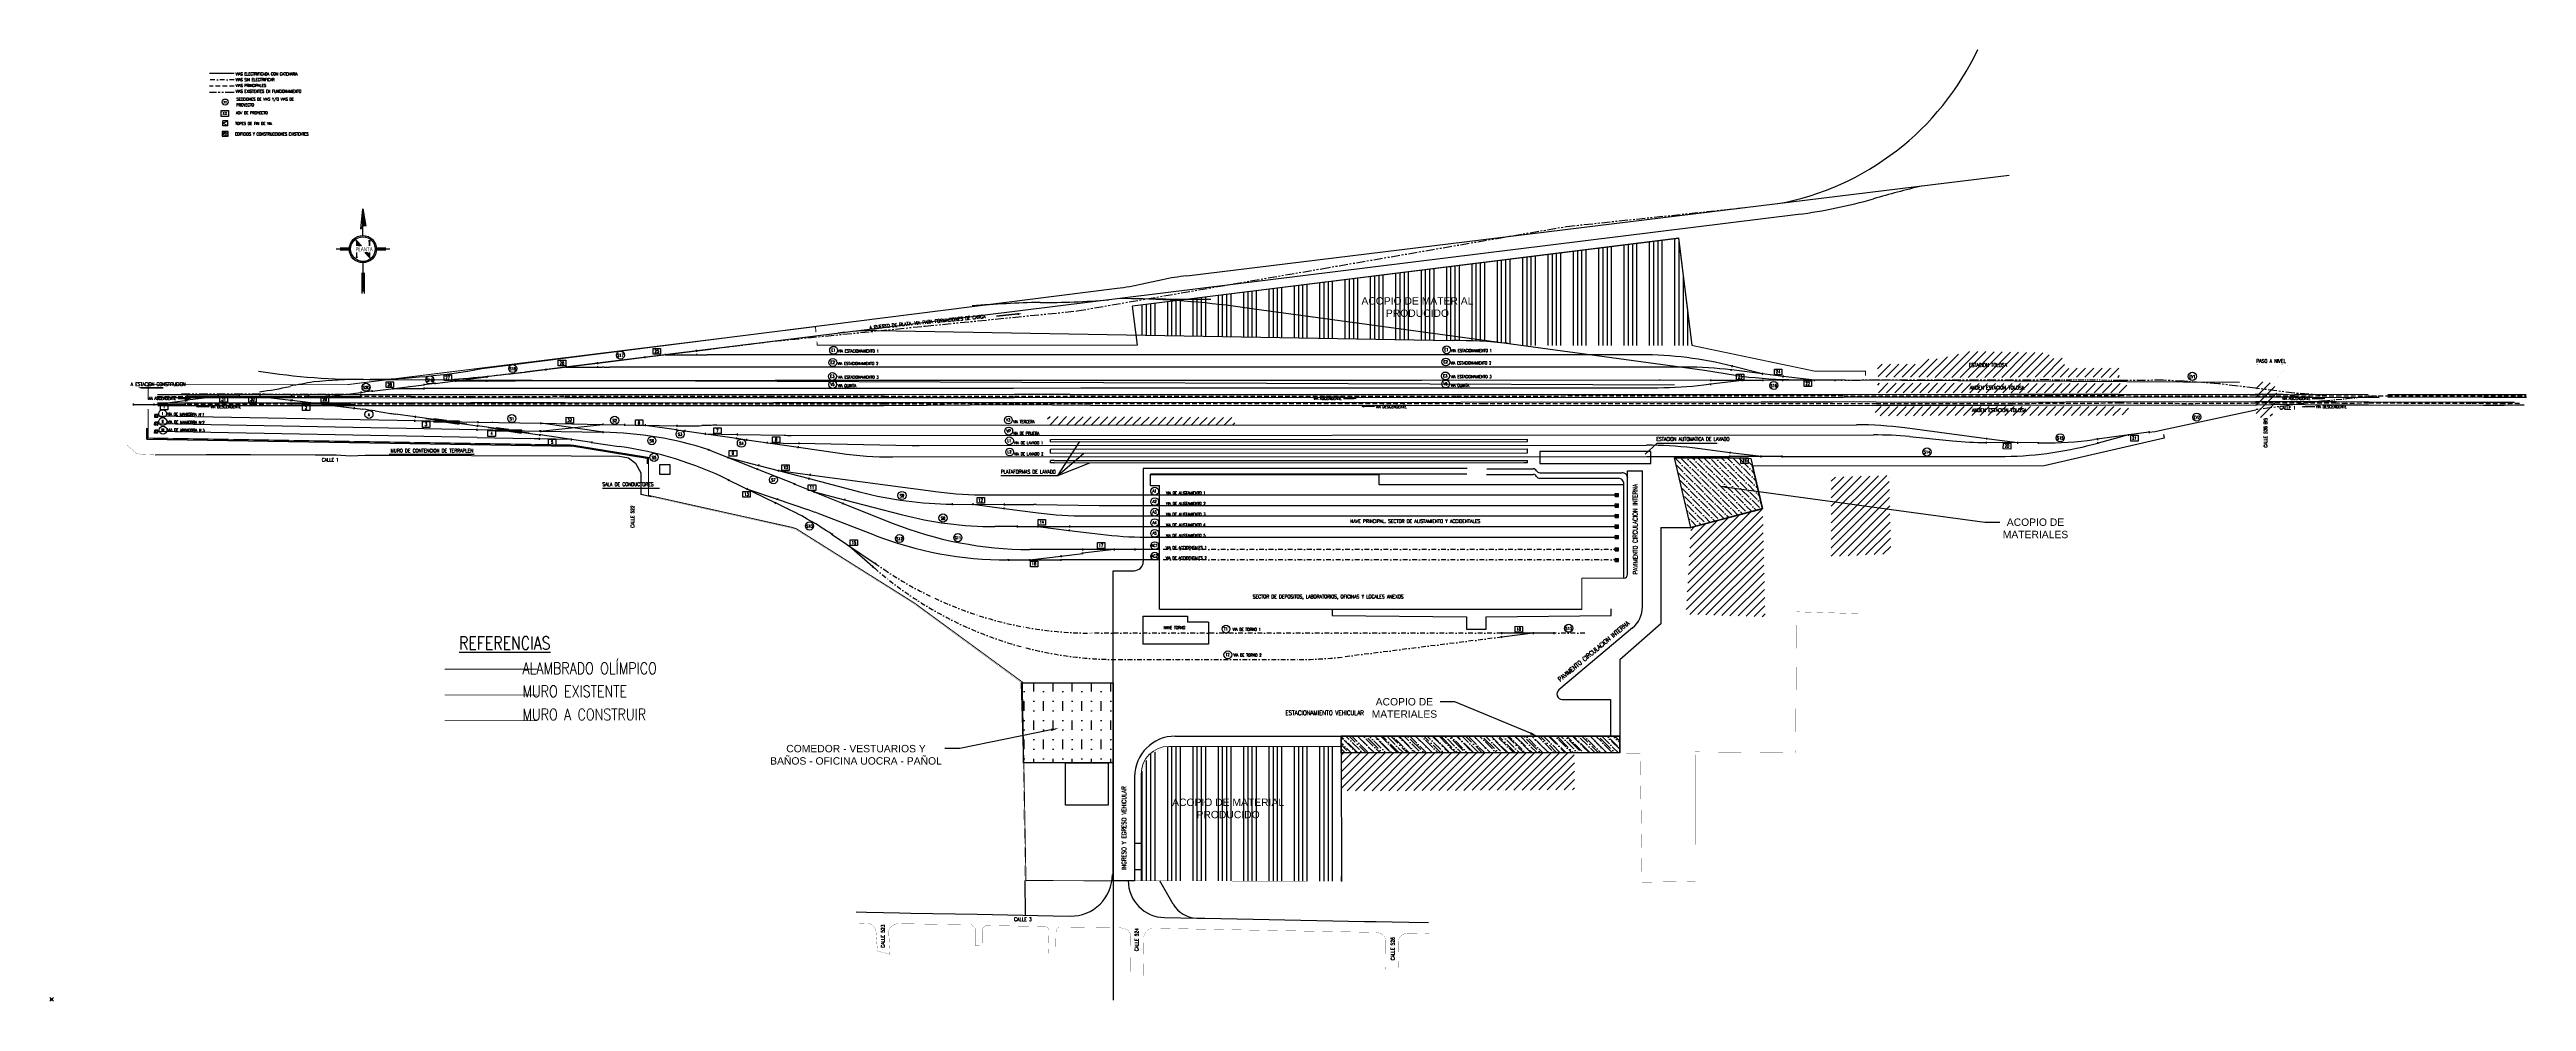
# Model space of a CAD drawing. Header units: millimetres. Extents: x -725228 to 10849, y -8846583 to 5995.
# Drawn here: x -1 to 1338, y -1 to 514 of the extents above; entities that cross this region are included whole.
import ezdxf
from ezdxf import colors
from ezdxf.entities.mleader import LeaderData, LeaderLine
from ezdxf.enums import TextEntityAlignment as Align
from ezdxf.math import Vec2, Vec3

# ---------------------------------------------------------------- set-up
doc = ezdxf.new("R2010")
doc.units = ezdxf.units.MM
doc.header["$PDMODE"] = 35
doc.header["$PDSIZE"] = 1
for name, pattern in [('DASHED2', [0.375, 0.25, -0.125]), ('PHANTOM2', [31.75, 15.875, -3.175, 3.175, -3.175, 3.175, -3.175]), ('TRAZO_Y_PUNTO2', [12.7, 6.35, -3.175, 0, -3.175]), ('TRAZOS', [0.75, 0.5, -0.25])]:
    doc.linetypes.add(name, pattern=pattern)
for name, color, linetype in [('0 - Vias Existentes', 8, 'Continuous'), ('00-FUNDACIONES', 3, 'Continuous'), ('Aberturas', 35, 'Continuous'), ('Alambres', 1, 'Continuous'), ('Cambios 1.8', 4, 'Continuous'), ('CI-ALAMBRADO PROYECTO', 252, 'Continuous'), ('CI-REFERENCIA TOLOSA', 6, 'Continuous'), ('EMPARRILLADO', 200, 'Continuous'), ('ENad-dato 26 dic 14', 141, 'Continuous'), ('ENad-Vias principales', 2, 'Continuous'), ('GE-Background', 252, 'Continuous'), ('GE-Simbologia', 2, 'Continuous'), ('GE-Textos', 3, 'Continuous'), ('GE-Titulos', 4, 'Continuous'), ('M-edif-proy', 1, 'Continuous'), ('M-PROGRESIVAS 3', 3, 'Continuous'), ('ME-RIELES', 240, 'TRAZO_Y_PUNTO2'), ('ME-Vias con catenarias', 30, 'Continuous'), ('MURO DE CONTENCION', 2, 'Continuous'), ('Nombre de secciòn de emparrillado', 70, 'Continuous'), ('NUBE', 2, 'Continuous'), ('referencia', 2, 'Continuous'), ('tijera 1 - 8', 4, 'Continuous'), ('UNIFILAR RIEL EXISTENTE', 140, 'PHANTOM2'), ('unifilar VIAS Ppales', 5, 'DASHED2'), ('ZZ-Rotulo-Textos', 7, 'Continuous')]:
    doc.layers.add(name, color=color, linetype=linetype)
doc.layers.add('Circulación', color=253, linetype='Continuous', lineweight=20)
doc.layers.get('M-PROGRESIVAS 3').off()
doc.styles.add('Romans', font='romans.shx', dxfattribs={"width": 0.8})
doc.styles.add('Romans PF', font='romans.shx', dxfattribs={"width": 0.8})
doc.styles.get("Standard").update_dxf_attribs({"font": 'arial.ttf'})
doc.linetypes.add('LÍMITE1', pattern='A,0.25,-0.1,[133,ltypeshp.shx,S=0.1,R=0,X=-0.1,Y=0],-0.1,1', length=1.45)
pattern_1 = [(45, (-6413140.171, -6135182.7583), (-2.2450640303, 2.2450640303), [])]

# ---------------------------------------------------------------- blocks, each defined once
blk = doc.blocks.new('CB8der')
for p, q in [((0, 0), (-2.1, -16.9)), ((0.5, 11.2), (-0.5, 11.2)), ((0.5, 0), (-0.5, 0)), ((0, 11.2), (0, -17)), ((-2.6, -16.9), (-1.6, -17)), ((0.5, -17), (-0.5, -17))]:
    blk.add_line(p, q)
blk = doc.blocks.new('CAMB')
at = {"layer": 'GE-Simbologia', "color": 1}
blk.add_lwpolyline([(6413052.6, 6135476.8), (6413056.6, 6135476.8), (6413056.6, 6135473.7), (6413052.6, 6135473.7)], close=True, dxfattribs=at)
at = {"layer": 'GE-Textos', "style": 'Romans', "width": 0.8}
blk.add_attdef('10', text='', height=1.6, dxfattribs=at).set_placement((6413054.6, 6135474.5), align=Align.CENTER)
blk = doc.blocks.new('Paragolpe')
at = {"layer": 'M-edif-proy'}
for p, q in [((-0.84, 0), (0, 1.68)), ((-0.84, 1.68), (0.84, 1.68)), ((-0.84, 0), (-0.84, 1.68)), ((-0.84, 0), (0.84, 0)), ((0, 1.68), (0.84, 0)), ((0.84, 0), (0.84, 1.68))]:
    blk.add_line(p, q, dxfattribs=at)
blk = doc.blocks.new('FLECHA')
at = {"layer": 'GE-Textos'}
h = blk.add_hatch(color=256, dxfattribs=at)
h.dxf.hatch_style = 1
h.paths.add_polyline_path([(6415966.7, 6135572.8), (6415966.7, 6135571.8), (6415968.7, 6135572.3)])
for p, q in [((6415955.1, 6135572.3), (6415966.7, 6135572.3)), ((6415966.7, 6135572.8), (6415968.7, 6135572.3)), ((6415966.7, 6135572.8), (6415966.7, 6135571.8))]:
    blk.add_line(p, q, dxfattribs=at)
blk = doc.blocks.new('cruce union doble')
at = {"layer": 'tijera 1 - 8'}
for p, q in [((6413336.6, 6135447), (6413336.6, 6135448)), ((6413353.6, 6135447.2), (6413336.6, 6135447.5)), ((6413336.8, 6135450.1), (6413336.7, 6135449.1)), ((6413364.7, 6135445.6), (6413336.8, 6135449.6)), ((6413342.5, 6135448.7), (6413370.5, 6135444.7)), ((6413353.6, 6135446.7), (6413346.6, 6135446.8)), ((6413353.7, 6135447.6), (6413346.8, 6135448.6)), ((6413353.6, 6135447.2), (6413370.7, 6135446.8)), ((6413353.6, 6135446.7), (6413360.5, 6135445.7)), ((6413353.7, 6135447.6), (6413360.7, 6135447.5)), ((6413370.4, 6135444.2), (6413370.6, 6135445.2)), ((6413370.7, 6135447.3), (6413370.7, 6135446.3))]:
    blk.add_line(p, q, dxfattribs=at)
blk = doc.blocks.new('vias ident')
at = {"layer": 'GE-Textos', "color": 1}
blk.add_circle((6413556.1, 6135559.4), 2.12, dxfattribs=at)
at = {"layer": 'GE-Textos', "style": 'Romans', "width": 0.8}
blk.add_attdef('AC1', text='', height=1.56, dxfattribs=at).set_placement((6413556, 6135558.7), align=Align.CENTER)
blk = doc.blocks.new('CbInglesDer')
for p, q in [((-0.5, 17), (0.5, 17)), ((0, -11.2), (0, 17)), ((0, 0), (2.1, 16.9)), ((2.6, 16.9), (1.6, 17)), ((0, 0), (-2.1, -16.9)), ((0.5, 0), (-0.5, 0)), ((-0.5, 0), (0.5, 0)), ((0, 11.2), (0, -17)), ((-2.6, -16.9), (-1.6, -17)), ((0.5, -17), (-0.5, -17))]:
    blk.add_line(p, q)
blk = doc.blocks.new('EDIFIOCOS DEL PROYECTO')
at = {"layer": 'GE-Background', "color": 2, "ltscale": 2}
for p, q in [((2735.6, 307.8), (2993.6, 307.9)), ((2735.6, 306.6), (2735.6, 307.8)), ((2735.6, 306.6), (2993.6, 306.7)), ((2735.6, 302.5), (2993.6, 302.7)), ((2735.6, 300.4), (2735.6, 302.5)), ((2735.6, 300.4), (2993.6, 300.6)), ((2735.6, 295.2), (2735.6, 296.4)), ((2737.6, 296.4), (2735.6, 296.4)), ((2737.6, 295.2), (2735.6, 295.2)), ((2737.6, 296.4), (2991.6, 296.5)), ((2737.6, 295.2), (2991.6, 295.3)), ((2991.6, 296.5), (2993.6, 296.5)), ((2991.6, 295.3), (2993.6, 295.3)), ((2993.6, 306.7), (2993.6, 307.9)), ((2993.6, 300.6), (2993.6, 302.7)), ((2993.6, 295.3), (2993.6, 296.5)), ((3060.3, 301.3), (3000.3, 301.3)), ((3000.3, 294.8), (3060.3, 294.8)), ((3060.3, 294.8), (3060.3, 301.3)), ((2960.8, 289.1), (2789.8, 289.1)), ((2789.8, 288.1), (2789.8, 288.9)), ((2789.8, 288.1), (2789.8, 288.9)), ((2789.8, 288.9), (2913.3, 288.9)), ((2789.8, 285.8), (2789.8, 286.2)), ((2789.8, 283), (2789.8, 283.8)), ((2789.8, 283), (2789.8, 283.8)), ((2960.9, 292.1), (2794.3, 292.1)), ((2794.5, 216), (2794.5, 283)), ((2913.3, 283.2), (2913.3, 288.9)), ((3045.3, 283.2), (2913.3, 283.2)), ((2971.4, 288.9), (2996.6, 288.9)), ((2971.5, 291.9), (2996.6, 291.9)), ((3000.3, 286.8), (3042.8, 286.8)), ((3012.7, 289.8), (3040.2, 289.8)), ((3047.7, 234.8), (3047.7, 290.9)), ((3055.7, 217.3), (3055.7, 290.9)), ((2769.6, 204.5), (2769.6, 236.8)), ((2769.6, 236.8), (2780.8, 236.8)), ((3022.9, 215.9), (2794.5, 215.9)), ((3022.9, 215.9), (3021.9, 215.9)), ((2769.6, 69), (2769.6, 204.5)), ((3038.5, 167.1), (3038.5, 150.3)), ((3038.5, 150.3), (3038.5, 147.3)), ((2803.1, 147.3), (3038.5, 147.3)), ((2781.1, 125.3), (2781.1, 69)), ((2781.1, 89.3), (2785.1, 89.3)), ((2785.1, 89.3), (2785.1, 74.9)), ((2785.1, 74.9), (2781.1, 74.9))]:
    blk.add_line(p, q, dxfattribs=at)
at = {"layer": 'GE-Background', "color": 2}
for p, q in [((2789.8, 288.9), (2789.8, 289.1)), ((2789.8, 283), (2789.8, 288.9)), ((2789.8, 283), (2794.5, 283)), ((3047.7, 290.9), (3055.7, 290.9)), ((2785.6, 212.2), (2809.8, 212.2)), ((2785.6, 212.2), (2785.6, 197.1)), ((2809.8, 212.2), (2809.8, 209)), ((2821, 209), (2809.8, 209)), ((2821, 209), (2821, 197.1)), ((2821, 197.1), (2785.6, 197.1)), ((2781.1, 69), (2769.6, 69))]:
    blk.add_line(p, q, dxfattribs=at)
at = {"layer": 'GE-Background', "color": 2, "lineweight": 5, "ltscale": 2}
for p, q in [((2790.6, 288.9), (2789.8, 288.9)), ((2790.6, 288.9), (2789.8, 288.9)), ((2793.4, 283), (2792.6, 283)), ((3022.9, 232.8), (3045.3, 232.8)), ((3022.9, 215.9), (3022.9, 232.8))]:
    blk.add_line(p, q, dxfattribs=at)
at = {"layer": 'GE-Background', "color": 2, "ltscale": 2}
for points in [[(3000.3, 301.3), (3000.3, 294.8)], [(2794.3, 292.1), (2785.8, 292.1)], [(2794.3, 292.1), (2785.8, 292.1), (2785.8, 241.8)], [(3000.3, 289.8), (3012.7, 289.8)], [(3040.2, 289.8), (3044.8, 289.8)], [(3045.7, 232.8), (3045.7, 283.8)], [(2888, 215.9), (2888, 212.6), (2960.6, 211.8), (2960.5, 205.1), (2971.3, 205.1), (2971.3, 211.8), (3038.8, 212.5), (3038.8, 216.2)]]:
    blk.add_lwpolyline(points, dxfattribs=at)
at = {"layer": 'GE-Background', "color": 2, "ltscale": 2, "const_width": 0.001}
blk.add_lwpolyline([(2998, 283.2), (2998.1, 287.2), (2971.4, 287.2), (2971.6, 294.2), (2960.9, 294.3), (2960.8, 287.2), (2933.7, 287.2), (2933.7, 283.2)], dxfattribs=at)
at = {"layer": 'GE-Background', "color": 2, "ltscale": 2}
blk.add_lwpolyline([(3050.4, 205.9), (3010.5, 172.3, 0.700027), (3012.4, 167.1), (3038.5, 167.1)], format="xyb", dxfattribs=at)
blk.add_lwpolyline([(3050.4, 205.9), (3010.5, 172.3, 0.700027), (3012.4, 167.1), (3038.5, 167.1)], format="xyb", dxfattribs=at)
for centre, radius, start, end in [((2996.6, 289.8), 2.12, 29.9998, 90), ((2996.6, 286.8), 2.12, 29.9998, 90), ((3000.3, 292), 2.19, 211.1249, 268.875), ((3000.3, 288.9), 2.12, 209.9998, 270.0001), ((3042.7, 283.8), 3, 0.1161, 90.3943), ((3044.7, 286.8), 3.06, 0.9077, 88.5815), ((2780.8, 241.8), 5, 270, 0), ((3045.7, 234.8), 2, 270, 0), ((3040.7, 217.3), 15, 310.0278, 0), ((2803.1, 125.3), 22, 90, 180)]:
    blk.add_arc(centre, radius, start, end, dxfattribs=at)
blk = doc.blocks.new('tipo de vias')
at = {"layer": 'Nombre de secciòn de emparrillado', "color": 1}
blk.add_circle((-0.1, -0.6), 2.2, dxfattribs=at)
at = {"layer": 'Nombre de secciòn de emparrillado', "style": 'Romans', "width": 0.8}
blk.add_attdef('S10', text='', height=1.56, dxfattribs=at).set_placement((-0.1, -1.5), align=Align.CENTER)
blk = doc.blocks.new('cambio 32')
at = {"layer": 'Cambios 1.8'}
for p, q in [((6413404.4, 6135490.3), (6413438.3, 6135493.9)), ((6413404.8, 6135494), (6413404.8, 6135495)), ((6413404.8, 6135494.5), (6413438.3, 6135493.9)), ((6413438.5, 6135489.7), (6413404.8, 6135494.5)), ((6413438.3, 6135493.4), (6413438.4, 6135494.4)), ((6413404.4, 6135490.3), (6413438.5, 6135489.7)), ((6413438.5, 6135489.2), (6413438.5, 6135490.2))]:
    blk.add_line(p, q, dxfattribs=at)
at = {"layer": 'Cambios 1.8', "color": 4}
blk.add_line((6413404.4, 6135489.8), (6413404.4, 6135490.8), dxfattribs=at)
blk = doc.blocks.new('NORTE')
at = {"layer": 'GE-Simbologia'}
for p, q in [((6412577.3, 6135585.5), (6412578.5, 6135596.5)), ((6412578.5, 6135596.5), (6412580, 6135587.2)), ((6412578.5, 6135582), (6412578.5, 6135596.5)), ((6412578.9, 6135587.1), (6412578.9, 6135594.2)), ((6412579.3, 6135587.2), (6412579.3, 6135591.8)), ((6412579.7, 6135587.2), (6412579.7, 6135589.5)), ((6412571.2, 6135574.7), (6412564, 6135574.7)), ((6412571.2, 6135575.2), (6412566.2, 6135575.2)), ((6412571.2, 6135574.1), (6412566.2, 6135574.1)), ((6412575.3, 6135579.1), (6412574.7, 6135579.1)), ((6412574.7, 6135579.1), (6412575, 6135579)), ((6412575, 6135579), (6412575, 6135576.5)), ((6412575, 6135572.9), (6412575, 6135570.3)), ((6412575.1, 6135579.1), (6412575.1, 6135576.5)), ((6412575.1, 6135572.9), (6412575.1, 6135570.3)), ((6412575.3, 6135579.1), (6412577.7, 6135576.5)), ((6412575.3, 6135576.5), (6412575.3, 6135579.1)), ((6412575.3, 6135578.9), (6412577.4, 6135576.5)), ((6412575.3, 6135578.7), (6412577.2, 6135576.5)), ((6412575.3, 6135578.4), (6412577, 6135576.5)), ((6412575.3, 6135578.2), (6412576.8, 6135576.5)), ((6412575.3, 6135578), (6412576.6, 6135576.5)), ((6412575.3, 6135577.8), (6412576.4, 6135576.5)), ((6412575.3, 6135577.5), (6412576.2, 6135576.5)), ((6412575.3, 6135570.3), (6412575.3, 6135572.9)), ((6412579.5, 6135572.9), (6412581.9, 6135570.3)), ((6412579.7, 6135572.9), (6412581.9, 6135570.5)), ((6412579.9, 6135572.9), (6412581.9, 6135570.7)), ((6412580.1, 6135572.9), (6412581.9, 6135570.9)), ((6412580.3, 6135572.9), (6412581.9, 6135571.1)), ((6412580.5, 6135572.9), (6412581.9, 6135571.4)), ((6412580.7, 6135572.9), (6412581.9, 6135571.6)), ((6412580.9, 6135572.9), (6412581.9, 6135571.8)), ((6412581.5, 6135579.1), (6412581.9, 6135579)), ((6412582.4, 6135579.1), (6412581.5, 6135579.1)), ((6412581.9, 6135579.1), (6412581.9, 6135576.5)), ((6412581.9, 6135572.9), (6412581.9, 6135570.3)), ((6412582, 6135579.1), (6412582, 6135576.5)), ((6412582, 6135572.9), (6412582, 6135570.3)), ((6412582.4, 6135579.1), (6412582.1, 6135579)), ((6412582.1, 6135576.5), (6412582.1, 6135579.1)), ((6412582.1, 6135570.4), (6412582.1, 6135572.9)), ((6412590.9, 6135575.2), (6412585.8, 6135575.2)), ((6412590.9, 6135574.1), (6412585.8, 6135574.1)), ((6412593.1, 6135574.7), (6412585.9, 6135574.7)), ((6412574.7, 6135570.3), (6412575, 6135570.4)), ((6412574.7, 6135570.3), (6412575.6, 6135570.3)), ((6412575.6, 6135570.3), (6412575.3, 6135570.4)), ((6412578, 6135561.8), (6412578, 6135550.6)), ((6412578.5, 6135567.4), (6412578.5, 6135551.8)), ((6412579.1, 6135561.8), (6412579.1, 6135550.6)), ((6412581.9, 6135570.3), (6412582.4, 6135570.3)), ((6412582.4, 6135570.3), (6412582.1, 6135570.4))]:
    blk.add_line(p, q, dxfattribs=at)
for radius in [7.33, 6.66]:
    blk.add_circle((6412578.5, 6135574.7), radius, dxfattribs=at)
blk.add_arc((6412579.6, 6135584.9), 2.35, 79.3384, 163.3906, dxfattribs=at)
at = {"layer": 'GE-Simbologia', "width": 0.762214}
blk.add_text('PLANTA', height=2.24, dxfattribs=at).set_placement((6412574.5, 6135573.5), (6412583.8, 6135573.5), align=Align.FIT)
blk = doc.blocks.new('A$C245914C0')
for p, q in [((125.7, 224.7), (268.6, 242.2)), ((125.7, 224.7), (268.6, 242.2)), ((-534, 135.8), (154.6, 221.2)), ((-534, 135.8), (154.6, 221.2)), ((-176.1, 187.8), (125.7, 224.7)), ((-557.3, 137.6), (-213.7, 181.1)), ((-557.3, 137.6), (-213.7, 181.1)), ((-200.1, 183.5), (-189.1, 185.8)), ((-139.6, 169.9), (103.9, 136.8)), ((-343.5, 158.2), (-32.4, 152.9)), ((-343.5, 158.2), (-32.4, 152.9)), ((103.9, 136.8), (120.7, 134)), ((-618.2, 131.8), (87.6, 128.8)), ((-618.2, 131.8), (87.6, 128.8)), ((149.5, 131.8), (393.2, 130.3))]:
    blk.add_line(p, q)
for centre, radius, start, end in [((116.6, 373.5), 149.1, 280.4324, 334.8974), ((116.6, 373.5), 149.1, 280.4324, 334.8974), ((118.8, 498.4), 279.6, 277.3476, 285.8884), ((118.8, 498.4), 279.6, 277.3476, 285.8884), ((431.4, -610.1), 872.2, 103.94, 105.7015), ((431.4, -610.1), 872.2, 103.94, 105.7015), ((-160, 44.7), 144, 96.4333, 101.6569), ((-252.3, 558), 384.6, 269.5401, 275.0479), ((-252.3, 558), 384.6, 269.5401, 275.0479), ((-238.1, 359.1), 179.7, 277.7939, 282.2014), ((-155.8, 2713.8), 2538.7, 268.7292, 269.8365), ((-218.1, -353.3), 529, 81.4642, 88.0653), ((-236.5, -545.2), 718.9, 91.5065, 94.4312), ((-343.6, -0.6), 158.8, 89.9953, 97.5892), ((-35.6, -186.9), 339.8, 84.4395, 89.4674), ((-621.5, 490.3), 358.5, 260.9342, 280.3174), ((-648.5, 1060.2), 931.5, 274.5416, 277.0617), ((156.4, 408.9), 277.3, 262.6032, 268.5676), ((-697.4, 287.7), 163.8, 277.0063, 282.8683), ((-546.5, -461.2), 600.3, 99.7585, 100.9929), ((-610, -331.1), 463.1, 91.4209, 94.7431)]:
    blk.add_arc(centre, radius, start, end)

msp = doc.modelspace()

# ---------------------------------------------------------------- hatches: boundary and pattern name
at = {"layer": 'GE-Background'}
h = msp.add_hatch(dxfattribs=at)
h.set_pattern_fill('ANSI31', color=256, scale=0.25)
h.paths.add_polyline_path([(95.41, 469.705), (92.32, 469.705), (92.32, 467.031), (95.41, 467.031)])
h = msp.add_hatch(dxfattribs=at)
h.set_pattern_fill('ANSI31', color=256)
h.set_pattern_definition(pattern_1)
h.paths.add_polyline_path([(987.654, 328.275), (987.413, 333.446), (1117.829, 333.221), (1122.744, 333.449), (1122.168, 332.698), (1122.221, 329.231), (1121.258, 328.297), (1117.925, 328.243)])
h.paths.add_polyline_path([(986.175, 315.846), (985.778, 320.772), (1117.726, 320.824), (1117.727, 320.017), (1123.072, 319.925), (1123.012, 316.383), (1117.732, 316.385), (1117.733, 315.948)])
edge = h.paths.add_edge_path()
edge.add_line((987.708, 336.749), (987.082, 343.814))
edge.add_line((987.082, 343.814), (1010.699, 343.754))
edge.add_line((1010.699, 343.754), (1010.818, 346.399))
edge.add_line((1010.818, 346.399), (1020.387, 346.62))
edge.add_line((1020.387, 346.62), (1037.487, 350.674))
edge.add_line((1037.487, 350.674), (1080.132, 349.852))
edge.add_line((1080.132, 349.852), (1080.157, 346.85))
edge.add_line((1080.157, 346.85), (1088.396, 346.916))
edge.add_line((1088.396, 346.916), (1088.473, 341.451))
edge.add_line((1088.473, 341.451), (1119.254, 341.594))
edge.add_line((1119.254, 341.594), (1118.044, 336.552))
edge.add_line((1118.044, 336.552), (1079.957, 336.723))
edge.add_line((1079.957, 336.723), (1037.474, 336.485))
edge.add_line((1037.474, 336.485), (987.612, 336.749))
h = msp.add_hatch(dxfattribs=at)
h.set_pattern_fill('ANSI31', color=256)
h.set_pattern_definition(pattern_1)
h.paths.add_polyline_path([(1193.596, 334.364), (1201.139, 333.513), (1201.119, 333.188), (1203.063, 330.648), (1203.012, 321.69), (1201.11, 321.635), (1200.972, 317.825), (1200.719, 315.864), (1193.692, 314.807), (1193.338, 316.925), (1192.037, 316.84), (1191.691, 328.146), (1192.184, 331.736)])
h = msp.add_hatch(dxfattribs=at)
h.set_pattern_fill('ANSI31', color=256)
h.paths.add_polyline_path([(538.551, 315.376), (538.672, 310.736), (553.652, 310.743), (553.692, 310.839), (639.735, 310.788), (639.854, 314.889)])
h = msp.add_hatch(dxfattribs=at)
h.set_pattern_fill('ANSI31', color=256)
h.set_pattern_definition(pattern_1)
h.paths.add_polyline_path([(962.272, 239.648), (962.369, 282.521), (993.619, 283.566), (994.559, 241.155)])
h.paths.add_polyline_path([(883.804, 208.437), (886.427, 255.342), (925.234, 265.456), (926.591, 206.995)])
h = msp.add_hatch(dxfattribs=at)
h.set_pattern_fill('ANSI31', color=256)
h.set_pattern_definition(pattern_1)
edge = h.paths.add_edge_path()
edge.add_line((697.421, 112.879), (697.331, 133.563))
edge.add_line((697.331, 133.563), (823.384, 133.578))
edge.add_line((823.384, 133.578), (823.472, 113.429))
edge.add_line((823.472, 113.429), (697.421, 112.781))
at = {"layer": 'GE-Textos'}
h = msp.add_hatch(color=256, dxfattribs=at)
h.dxf.hatch_style = 1
h.paths.add_polyline_path([(522.539, 371.404), (522.618, 370.407), (524.572, 371.064)])
h = msp.add_hatch(color=256, dxfattribs=at)
h.dxf.hatch_style = 1
h.paths.add_polyline_path([(48.749, 331.488), (48.762, 330.488), (46.755, 330.961)])
at = {"layer": 'ZZ-Rotulo-Textos', "transparency": 33554549}
h = msp.add_hatch(dxfattribs=at)
h.set_pattern_fill('ANSI34', color=256, scale=0.72, angle=45)
h.paths.add_polyline_path([(650.303, 373.609, 0.01982616), (608.615, 378.185), (584.513, 375.196), (586.458, 359.508), (757.456, 356.597, -0.02194188), (787.222, 355.012)])
h.paths.add_polyline_path([(879.953, 411.826), (608.615, 378.185, -0.01982616), (650.303, 373.609), (787.222, 355.012), (795.528, 353.884), (887.143, 353.838)])
h.paths.add_polyline_path([(707.381, 366.981), (769.937, 366.981), (769.937, 381.961), (707.381, 381.961)], flags=24)
h = msp.add_hatch(dxfattribs=at)
h.set_pattern_fill('ANSI36', color=256, scale=0.7, angle=90)
h.set_pattern_definition([(135, (-180.5743, 75.2518), (-4.3217483, 1.1786586), [5.55625, -1.11125, 0, -1.11125])])
h.paths.add_polyline_path([(925.231, 265.607), (918.838, 292.623), (913.401, 293.101), (877.627, 293.101), (886.427, 255.342)])
h = msp.add_hatch(dxfattribs=at)
h.set_pattern_fill('MUDST', color=256, scale=0.82, angle=90)
h.paths.add_polyline_path([(524.961, 171.298), (525.732, 128.078), (574.094, 128.065), (574.094, 171.298)])
h = msp.add_hatch(dxfattribs=at)
h.set_pattern_fill('ANSI34', color=256, scale=0.72, angle=45)
h.paths.add_polyline_path([(697.319, 136.842), (605.923, 136.904), (604.26, 136.9), (593.45, 132.593), (589.141, 121.96), (589.141, 64.285), (697.138, 63.897)])
h.paths.add_polyline_path([(605.001, 95.687), (667.558, 95.687), (667.558, 110.667), (605.001, 110.667)], flags=24)
h = msp.add_hatch(dxfattribs=at)
h.set_pattern_fill('ANSI36', color=256, angle=90)
h.paths.add_polyline_path([(847.965, 142.472), (697.331, 142.472), (697.331, 133.563), (847.965, 133.581)])
h = msp.add_hatch(dxfattribs=at)
h.set_pattern_fill('ANSI36', color=256, scale=0.7, angle=90)
h.paths.add_polyline_path([(847.965, 142.472), (697.331, 142.472), (697.331, 133.563), (823.381, 133.578), (823.38, 133.578), (823.384, 133.578), (847.965, 133.581)])

# ---------------------------------------------------------------- linework, layer by layer
at = {"layer": 'Aberturas'}
for p, q in [((598.36, 278.34), (598.39, 278.34)), ((598.39, 278.34), (598.39, 278.29))]:
    msp.add_line(p, q, dxfattribs=at)
at = {"layer": 'Alambres', "color": 50, "linetype": 'TRAZO_Y_PUNTO2', "ltscale": 0.8, "const_width": 0.5}
for points in [[(526.87, 64.321), (524.953, 171.72), (466.643, 214.434), (402.595, 254.747), (399.65, 255.601), (322.814, 272.724)], [(262.742, 164.727), (237.612, 164.728), (212.483, 164.727)]]:
    msp.add_lwpolyline(points, dxfattribs=at)
at = {"layer": 'Alambres', "color": 90, "linetype": 'TRAZOS', "ltscale": 7, "const_width": 0.5}
for points in [[(262.741, 150.818), (237.612, 150.819), (212.483, 150.818)], [(526.87, 64.321), (550.483, 64.263), (574.094, 64.202)]]:
    msp.add_lwpolyline(points, dxfattribs=at)
at = {"layer": 'CI-ALAMBRADO PROYECTO', "color": 10, "linetype": 'LÍMITE1', "ltscale": 6}
for p, q in [((1142.393, 303.613), (1077.48, 288.765)), ((1141.938, 305.707), (1142.393, 303.613)), ((1077.48, 288.765), (919.715, 288.608)), ((925.234, 265.456), (919.715, 288.608)), ((870.218, 255.346), (886.427, 255.342)), ((870.221, 255.346), (870.243, 203.19)), ((886.427, 255.342), (925.234, 265.456)), ((870.243, 203.19), (848.046, 183.746)), ((848.046, 183.746), (847.965, 133.503)), ((697.331, 133.503), (697.53, 63.896)), ((847.965, 133.503), (823.384, 133.578)), ((695.382, 42.511), (695.382, 42.511)), ((695.382, 42.511), (695.382, 42.511))]:
    msp.add_line(p, q, dxfattribs=at)
at = {"layer": 'CI-ALAMBRADO PROYECTO', "color": 10, "linetype": 'LÍMITE1', "ltscale": 6, "const_width": 0.5}
for points in [[(587.143, 353.99), (584.513, 375.196), (879.953, 411.826), (882.645, 390.111), (883.063, 386.746), (887.143, 353.838)], [(52.248, 324.436), (52.288, 332.652), (160, 332.652), (413.037, 364.028), (413.343, 360.952)], [(52.248, 324.436), (52.288, 332.652), (160, 332.652), (413.037, 364.028), (413.343, 360.952)], [(413.839, 355.976), (414.029, 354.077), (587.143, 353.99)], [(887.143, 353.838), (953.223, 339.982), (980.778, 339.982), (980.778, 337.514)], [(322.814, 272.724), (322.821, 293.265), (281.327, 300.006), (52.149, 303.806), (52.224, 319.436)], [(262.742, 178.636), (250.139, 178.637), (212.483, 178.636)]]:
    msp.add_lwpolyline(points, dxfattribs=at)
at = {"layer": 'CI-REFERENCIA TOLOSA'}
msp.add_point((0, 0), dxfattribs=at)
at = {"layer": 'Circulación', "linetype": 'LÍMITE1', "ltscale": 2}
for p, q in [((697.298, 136.842), (604.141, 136.905)), ((697.298, 136.842), (697.315, 133.563)), ((589.141, 121.96), (589.137, 84.463))]:
    msp.add_line(p, q, dxfattribs=at)
at = {"layer": 'Circulación', "lineweight": 5, "ltscale": 2}
msp.add_line((589.141, 120.606), (589.141, 64.285), dxfattribs=at)
at = {"layer": 'Circulación', "linetype": 'LÍMITE1', "ltscale": 2}
msp.add_arc((604.141, 121.905), 15, 90, 180, dxfattribs=at)
at = {"layer": 'EMPARRILLADO', "ltscale": 2}
msp.add_line((598.39, 266.293), (598.39, 266.293), dxfattribs=at)
at = {"layer": 'ENad-dato 26 dic 14'}
for p, q in [((55.922, 294.601), (83.757, 294.856)), ((83.757, 294.856), (107.58, 294.808)), ((107.58, 294.808), (142.442, 294.681)), ((142.442, 294.681), (153.915, 294.621)), ((153.915, 294.621), (161.548, 294.075)), ((161.548, 294.075), (169.588, 294.492)), ((169.588, 294.492), (177.648, 294.466)), ((177.648, 294.466), (187.015, 294.427)), ((187.015, 294.427), (227.092, 294.225)), ((227.092, 294.225), (281.001, 294.109)), ((281.001, 294.109), (307.029, 293.988)), ((307.029, 293.988), (311.957, 293.04)), ((311.957, 293.04), (315.777, 290.254)), ((315.777, 290.254), (318.682, 284.853)), ((318.682, 284.853), (318.656, 278.776))]:
    msp.add_line(p, q, dxfattribs=at)
at = {"layer": 'ENad-Vias principales', "ltscale": 0.2}
for points in [[(57.241, 322.763), (161.856, 322.882), (226.74, 322.917)], [(550.567, 325.641), (520.532, 325.532), (450.13, 325.497), (326.558, 325.493), (277.545, 325.494), (226.62, 325.39), (161.749, 325.46), (57.253, 325.433)], [(550.723, 327.275), (520.72, 327.235), (450.224, 327.17), (326.589, 327.177), (277.64, 327.181), (226.712, 327.155), (161.766, 327.145), (57.306, 327.137)], [(561.933, 321.336), (520.158, 321.642), (450.094, 321.256), (326.517, 321.167), (277.59, 321.191), (226.553, 321.228), (161.592, 321.205), (57.376, 321.119)], [(226.74, 322.917), (277.681, 322.928), (326.641, 322.867), (390.443, 322.946), (450.145, 322.917), (520.581, 322.929), (560.299, 323.028)], [(550.567, 325.642), (969.038, 325.805)], [(550.721, 327.271), (969.048, 327.271)], [(560.295, 323.026), (963.245, 323.307)], [(561.934, 321.339), (986.758, 321.521)], [(1252.752, 323.403), (1241.171, 323.187), (1235.529, 323.371), (1191.688, 323.4), (1154.527, 323.175), (1118.166, 323.418), (1060.298, 323.081), (986.699, 323.125), (924.569, 323.286)], [(1212.828, 325.887), (1191.69, 325.9), (1154.907, 325.716), (1118.223, 325.901), (1079.791, 325.873), (1058.879, 325.859), (969.038, 325.805), (969.038, 325.805)], [(969.048, 327.271), (1058.993, 327.509), (1079.856, 327.534), (1118.257, 327.521)], [(986.758, 321.521), (1060.446, 321.542), (1118.213, 321.737), (1154.46, 321.486), (1191.707, 321.706), (1208.461, 322.07), (1228.694, 321.736), (1240.812, 321.693), (1252.775, 321.793), (1314.974, 321.586), (1326.303, 321.498), (1331.905, 321.72), (1337.046, 321.679)], [(1118.257, 327.521), (1154.891, 327.332), (1191.596, 327.5), (1206.548, 327.59), (1212.78, 327.208)], [(1252.64, 327.192), (1241.004, 327.355), (1212.78, 327.208)], [(1212.828, 325.887), (1258.694, 325.729)], [(1252.752, 323.403), (1308.242, 323.196), (1315.124, 323.135), (1331.846, 323.098)], [(1338.254, 325.743), (1326.067, 325.699), (1315.199, 325.674), (1285.455, 325.93), (1263.209, 325.776)], [(1263.274, 327.33), (1285.59, 327.345), (1315.208, 327.352), (1325.99, 327.368), (1338.041, 327.386)]]:
    msp.add_lwpolyline(points, dxfattribs=at)
at = {"layer": 'GE-Background'}
for p, q in [((51.437, 303.118), (51.537, 309.117)), ((51.641, 303.315), (51.737, 309.114)), ((51.437, 303.118), (281.316, 299.307)), ((51.641, 303.315), (281.319, 299.507)), ((322.121, 292.674), (281.316, 299.307)), ((322.321, 292.845), (281.319, 299.507)), ((322.121, 292.674), (322.11, 289.845)), ((322.321, 292.845), (322.31, 289.845)), ((318.657, 279.005), (318.632, 273.157)), ((324.452, 271.86), (318.632, 273.157)), ((526.695, 45.521), (526.361, 64.322)), ((606.51, 51.517), (599.274, 64.141)), ((435.06, 47.41), (440.609, 47.166)), ((440.609, 47.166), (449.878, 47.064)), ((449.878, 47.064), (458.541, 46.917)), ((458.541, 46.917), (464.619, 46.731)), ((464.619, 46.731), (500.413, 46.054)), ((500.413, 46.054), (541.535, 45.221)), ((541.535, 45.221), (550.806, 45.083)), ((601.786, 44.288), (619.258, 43.978)), ((619.258, 43.978), (623.683, 43.9)), ((623.683, 43.9), (649.808, 43.437)), ((649.808, 43.437), (710.022, 42.214)), ((710.022, 42.214), (716.167, 42.151)), ((716.167, 42.151), (724.94, 41.967)), ((724.94, 41.967), (733.894, 41.818)), ((733.894, 41.818), (744.508, 41.589))]:
    msp.add_line(p, q, dxfattribs=at)
for points, const_width in [([(987.708, 336.749), (987.082, 343.814), (1010.699, 343.754), (1010.818, 346.399), (1020.387, 346.62), (1037.487, 350.674), (1080.132, 349.852), (1080.157, 346.85), (1088.396, 346.916), (1088.473, 341.451), (1119.254, 341.594), (1118.044, 336.552), (1079.957, 336.723), (1037.474, 336.485), (987.612, 336.749)], 0.001), ([(987.654, 328.275), (987.413, 333.446), (1117.829, 333.221), (1122.744, 333.449), (1122.168, 332.698), (1122.221, 329.231), (1121.258, 328.297), (1117.925, 328.243), (987.654, 328.275)], 0.001), ([(1193.596, 334.364), (1201.139, 333.513), (1201.119, 333.188), (1203.063, 330.648), (1203.012, 321.69), (1201.11, 321.635), (1200.972, 317.825), (1200.719, 315.864), (1193.692, 314.807), (1193.338, 316.925), (1192.037, 316.84), (1191.691, 328.146), (1192.184, 331.736), (1193.596, 334.364)], 0.001), ([(986.175, 315.846), (985.778, 320.772), (1117.726, 320.824), (1117.727, 320.017), (1123.072, 319.925), (1123.012, 316.383), (1117.732, 316.385), (1117.733, 315.948), (986.175, 315.846)], 0.001), ([(55.925, 294.601), (48.296, 294.926), (45.72, 295.627), (40.792, 299.925)], 0.1), ([(55.922, 294.601), (83.757, 294.856), (107.58, 294.808), (142.442, 294.681), (153.915, 294.621), (161.548, 294.075), (169.588, 294.492), (187.015, 294.427), (227.092, 294.225)], 0.1), ([(318.657, 279.005), (318.682, 284.853), (315.777, 290.254), (311.957, 293.04), (307.029, 293.988), (290.268, 294.066), (276.47, 294.119), (264.262, 294.145), (263.924, 294.145), (227.092, 294.225)], 0.1), ([(962.272, 239.648), (962.369, 282.521), (993.619, 283.566), (994.559, 241.155), (962.272, 239.648)], 0.001), ([(324.452, 271.86), (318.632, 273.157), (318.657, 279.005)], 0.1), ([(697.421, 112.879), (697.299, 63.897), (526.361, 64.322), (524.461, 171.298), (466.335, 214.039), (402.358, 254.307), (399.65, 255.101), (324.452, 271.86)], 0.1), ([(883.804, 208.437), (886.427, 255.342), (925.234, 265.456), (926.591, 206.995), (883.804, 208.437)], 0.001), ([(823.38, 133.578), (859.069, 133.227), (860.03, 63.428), (888.832, 63.825), (888.688, 133.943), (943.036, 133.509), (943.643, 209.722), (978.213, 208.731)], 0.1), ([(697.421, 112.879), (697.331, 133.563), (823.384, 133.578), (823.472, 113.429), (697.421, 112.781)], 0.001)]:
    msp.add_lwpolyline(points, dxfattribs=dict(at, const_width=const_width))
at = {"layer": 'GE-Background', "const_width": 0.001}
msp.add_lwpolyline([(538.551, 315.376), (538.729, 308.546), (552.778, 308.615), (553.692, 310.839), (639.735, 310.788), (639.854, 314.889)], close=True, dxfattribs=at)
at = {"layer": 'GE-Background', "color": 2}
msp.add_lwpolyline([(328.816, 289.498), (334.216, 289.498), (334.216, 284.098), (328.816, 284.098)], close=True, dxfattribs=at)
at = {"layer": 'GE-Background', "const_width": 0.1}
for points in [[(539.054, 24.96), (539.358, 36.993, 0.19471529), (538.678, 38.806, 0.23021936), (537.054, 39.444), (505.726, 39.991, 0.22100712), (504.285, 39.352, 0.04008208), (503.246, 37.952), (503.126, 29.088), (499.425, 29.201), (499.405, 38.168, 0.30170257), (498.656, 39.29, -0.20804749), (497.584, 40.409), (458.239, 40.976, 0.21536352), (453.605, 38.963, 0.19773285), (452.672, 36.376), (453.291, 24.401), (446.577, 26.21), (445.807, 36.389, 0.23034372), (443.456, 40.418, 0.1791071), (440.247, 41.187), (436.004, 41.35)], [(583.34, 13.821), (583.597, 33.93, 0.33752251), (580.396, 38.245, 0.05107116), (577.298, 38.807), (545.286, 39.231, 0.2108134), (543.907, 38.644, 0.18421385), (543.161, 36.823), (542.903, 25.119)], [(721.328, 16.241), (721.496, 31.328, 0.23541517), (719.756, 34.918, 0.15506325), (716.012, 36.283), (650.214, 37.483), (596.041, 38.501, 0.28831325), (591.076, 35.507, 0.08536708), (590.532, 33.727), (590.201, 12.766)], [(745.031, 35.682), (734.011, 35.894, 0.13764069), (730.427, 34.962, 0.26843251), (728.363, 31.343), (728.135, 17.126)]]:
    msp.add_lwpolyline(points, format="xyb", dxfattribs=at)
at = {"layer": 'GE-Background'}
for centre, radius, start, end in [((551.141, 67.58), 22.5, 269.148374, 0), ((602.141, 64.285), 20, 180, 268.984549), ((619.524, 58.976), 15, 209.820935, 268.984549)]:
    msp.add_arc(centre, radius, start, end, dxfattribs=at)
at = {"layer": 'GE-Simbologia'}
for p, q in [((914.1, 334.964), (914.075, 334.964)), ((72.326, 324.071), (73.233, 324.185)), ((146.826, 322.03), (146.828, 322.03)), ((868.096, 300.764), (861.745, 294.951)), ((900.563, 300.764), (868.096, 300.764))]:
    msp.add_line(p, q, dxfattribs=at)
at = {"layer": 'GE-Simbologia', "color": 2}
for p, q in [((182.605, 294.992), (228.441, 294.992)), ((544.191, 283.409), (556.04, 301.813)), ((544.191, 283.409), (558.125, 295.626)), ((513.288, 283.409), (544.191, 283.409)), ((544.191, 283.409), (561.348, 290.339)), ((297.825, 276.621), (328.728, 276.621))]:
    msp.add_line(p, q, dxfattribs=at)
at = {"layer": 'GE-Simbologia', "color": 2, "const_width": 0.01}
for points in [[(1191.101, 343.756), (1209.444, 343.507), (1200.296, 332.234)], [(228.441, 294.992), (231.564, 300.332)], [(328.728, 276.621), (331.234, 284.098)]]:
    msp.add_lwpolyline(points, dxfattribs=at)
at = {"layer": 'GE-Simbologia'}
msp.add_lwpolyline([(548.333, 128.065), (571.333, 128.065), (571.333, 105.065), (548.333, 105.065)], close=True, dxfattribs=at)
at = {"layer": 'GE-Textos'}
for p, q in [((511.019, 369.781), (522.578, 370.906)), ((522.579, 370.897), (511.019, 369.79)), ((522.539, 371.404), (522.618, 370.407)), ((48.749, 331.488), (48.762, 330.488)), ((60.369, 330.937), (48.755, 330.988)), ((48.755, 330.98), (60.369, 330.946)), ((247.215, 307.878), (247.215, 307.878))]:
    msp.add_line(p, q, dxfattribs=at)
at = {"layer": 'ME-RIELES', "ltscale": 0.4}
for p, q in [((98.686, 497.555), (85.348, 497.555)), ((847.129, 243.482), (598.59, 243.482)), ((444.133, 234.147), (445.114, 233.29)), ((445.425, 235.826), (450.512, 232.393)), ((847.109, 237.782), (598.59, 237.782)), ((784.052, 198.174), (562.391, 198.174)), ((784.183, 196.059), (699.373, 185.458)), ((829.102, 198.174), (812.302, 198.174)), ((576.692, 183.913), (674.566, 183.913))]:
    msp.add_line(p, q, dxfattribs=at)
for centre, start, end in [((576.692, 383.913), 228.86109, 270), ((562.391, 398.174), 235.986107, 270), ((674.566, 383.913), 270, 277.125016)]:
    msp.add_arc(centre, 200, start, end, dxfattribs=at)
at = {"layer": 'ME-Vias con catenarias'}
for p, q in [((98.686, 501.055), (85.348, 501.055)), ((251.473, 338.831), (235.258, 336.801)), ((251.473, 338.831), (267.108, 340.79)), ((167.177, 328.415), (169.458, 328.7)), ((173.287, 329.171), (169.903, 328.756)), ((184.404, 330.536), (184.112, 330.5)), ((207.221, 333.337), (201.327, 332.613)), ((337.918, 308.287), (342.492, 307.629)), ((337.918, 308.287), (342.492, 307.629)), ((292.052, 301.415), (306.985, 299.262)), ((370.454, 303.607), (375.944, 302.817)), ((370.491, 303.601), (375.944, 302.817)), ((370.625, 305.719), (396.071, 305.248)), ((399.859, 305.213), (985.145, 305.464)), ((404.077, 300.907), (465.257, 299.774)), ((1004.713, 304.513), (1027.98, 302.236)), ((1074.403, 301.104), (1076.266, 301.092)), ((1106.151, 303.132), (1104.421, 302.898)), ((381.68, 286.975), (401.874, 278.896)), ((410.08, 283.907), (479.376, 274.718)), ((391.547, 268.661), (397.84, 265.59)), ((392.357, 270.619), (408.695, 265.03)), ((428.101, 268.398), (454.615, 257.79)), ((428.764, 270.41), (459.322, 262.405)), ((444.904, 251.209), (416.002, 262.37)), ((515.047, 265.71), (533.461, 263.289)), ((515.192, 267.824), (531.181, 267.722)), ((532.336, 267.711), (566.405, 267.297)), ((545.808, 239.897), (557.572, 241.367)), ((574.49, 243.482), (574.49, 243.482)), ((517.69, 237.782), (516.949, 237.782))]:
    msp.add_line(p, q, dxfattribs=at)
at = {"layer": 'ME-Vias con catenarias', "ltscale": 0.5}
for p, q in [((348.862, 348.838), (353.52, 348.838)), ((353.612, 348.838), (354.535, 348.838)), ((859.441, 348.838), (354.621, 348.838)), ((295.272, 342.165), (297.694, 342.164)), ((298.75, 342.161), (300.491, 342.151)), ((883.472, 342.147), (301.643, 342.147)), ((520.179, 334.842), (485.12, 334.827)), ((556.493, 334.924), (520.179, 334.842)), ((608.071, 334.933), (556.493, 334.924)), ((659.643, 334.942), (608.071, 334.933)), ((740.976, 334.97), (659.643, 334.942)), ((869.253, 335.014), (740.976, 334.97)), ((897.05, 334.953), (869.766, 335.013)), ((933.475, 334.986), (925.3, 334.977)), ((936.173, 334.986), (933.475, 334.986)), ((73.235, 324.173), (72.328, 324.06)), ((112.435, 326.295), (112.433, 326.295)), ((112.553, 326.28), (112.549, 326.28)), ((115.971, 325.856), (114.479, 326.041)), ((129.471, 324.183), (129.905, 324.128)), ((129.905, 324.128), (129.471, 324.181)), ((235.387, 334.686), (241.561, 334.677)), ((243.014, 334.68), (250.713, 334.725)), ((251.97, 334.729), (251.589, 334.728)), ((277.249, 334.766), (251.97, 334.729)), ((304.837, 334.783), (277.249, 334.766)), ((332.427, 334.801), (304.837, 334.783)), ((391.226, 334.806), (332.427, 334.801)), ((450.058, 334.812), (391.226, 334.806)), ((485.12, 334.827), (450.058, 334.812)), ((230.168, 308.199), (57.428, 311.449)), ((196.696, 313.059), (57.508, 315.678)), ((163.746, 319.931), (168.335, 319.362)), ((174.921, 318.433), (183.283, 317.113)), ((196.588, 315.176), (185.949, 316.71)), ((230.511, 312.423), (264.605, 311.781)), ((298.172, 311.15), (309.844, 310.93)), ((338.089, 310.399), (339.763, 310.367)), ((359.629, 310.66), (975.975, 310.924)), ((1046.3, 303.403), (1002.166, 309.213)), ((1137.543, 307.385), (1141.407, 308.15)), ((1141.407, 308.15), (1191.867, 319.109)), ((230.089, 303.97), (57.349, 307.22)), ((230.089, 303.97), (258.988, 303.426)), ((260.949, 303.39), (259.03, 303.425)), ((263.919, 303.334), (260.991, 303.389)), ((403.907, 298.795), (426.315, 295.571)), ((469.045, 299.74), (862.442, 299.909)), ((907.577, 295.843), (887.25, 298.375)), ((1134.145, 306.924), (1137.543, 307.385)), ((409.671, 281.828), (437.539, 274.528)), ((505.669, 272.982), (847.2, 272.982)), ((522.17, 255.879), (510.028, 255.877)), ((533.37, 255.854), (533.363, 255.854)), ((550.42, 255.88), (574.485, 255.882)), ((559.534, 261.582), (847.2, 261.582)), ((568.837, 267.282), (847.2, 267.282)), ((574.485, 255.882), (847.2, 255.882)), ((557.462, 243.482), (528.902, 243.482)), ((550.289, 253.767), (567.184, 251.685)), ((598.59, 243.482), (585.69, 243.482)), ((591.653, 250.182), (847.2, 250.182)), ((598.59, 237.782), (545.94, 237.782))]:
    msp.add_line(p, q, dxfattribs=at)
at = {"layer": 'ME-Vias con catenarias'}
msp.add_lwpolyline([(295.142, 344.28), (300.97, 345.004), (320.698, 347.453)], dxfattribs=at)
at = {"layer": 'ME-Vias con catenarias', "ltscale": 0.5}
for points in [[(897.184, 332.838), (893.498, 332.375, -0.03118219), (868.626, 330.813), (740.978, 330.77), (659.645, 330.742), (608.072, 330.733), (556.498, 330.724), (520.185, 330.642), (485.122, 330.627), (450.06, 330.612), (391.227, 330.606), (332.427, 330.601), (304.84, 330.583), (277.252, 330.566), (251.976, 330.529), (226.7, 330.492), (209.356, 330.5, 0.00136154), (208.267, 330.498), (207.004, 330.491, -0.00179589), (205.567, 330.489), (201.454, 330.498)], [(935.696, 293.74), (1053.189, 293.79, 0.06473258), (1104.326, 300.461), (1106.565, 301.054)], [(935.697, 293.74), (1053.189, 293.79, 0.06473258), (1104.326, 300.461), (1106.565, 301.054)]]:
    msp.add_lwpolyline(points, format="xyb", dxfattribs=at)
msp.add_lwpolyline([(454.877, 293.534), (862.612, 293.709), (907.446, 293.728)], dxfattribs=at)
for centre, start, end in [((353.526, 548.838), 269.998332, 270.024725), ((354.621, 148.838), 90, 90.024725), ((859.441, 148.838), 75.751998, 90), ((297.598, 142.164), 89.669991, 89.972518), ((301.643, 542.147), 269.669991, 270), ((869.321, 135.014), 89.872547, 90.019481), ((883.472, 142.147), 82.877015, 90), ((241.848, 534.677), 269.917714, 270.333903), ((251.879, 134.729), 90.083098, 90.333903), ((143.719, 120.882), 81.024739, 82.9302), ((214.485, 514.664), 261.024739, 261.797136), ((234.611, 112.31), 88.87257, 88.922153), ((976.061, 110.924), 82.500177, 90.024569), ((262.75, 503.391), 268.922153, 268.934286), ((257.229, 103.424), 88.922153, 88.934286), ((454.792, 493.534), 261.814392, 270.024569), ((862.528, 99.909), 82.899553, 90.024569), ((488.22, 468), 255.320878, 269.634196), ((505.669, 472.982), 262.445895, 270), ((510.003, 455.877), 255.320878, 270.006984), ((559.534, 461.582), 262.509179, 270), ((568.837, 467.282), 269.303213, 270), ((591.653, 450.182), 262.972458, 270)]:
    msp.add_arc(centre, 200, start, end, dxfattribs=at)
at = {"layer": 'ME-Vias con catenarias'}
for centre, start, end in [((194.275, 130.246), 96.999253, 97.127836), ((343.525, 510.332), 268.922153, 272.319569), ((359.715, 110.66), 90.024569, 92.319569), ((294.594, 106.951), 72.284816, 88.922153), ((278.449, 101.308), 63.988587, 81.797136), ((399.773, 505.213), 268.939408, 270.024569), ((468.959, 499.74), 268.939408, 270.024569), ((985.231, 105.464), 84.409758, 90.024569), ((1047.462, 501.285), 264.409758, 269.625194), ((1077.574, 501.088), 269.625194, 277.714498), ((310.13, 85.849), 55.986107, 63.988587), ((343.956, 75.797), 68.885644, 71.113604), ((528.902, 443.482), 248.195862, 270.000007), ((529.904, 67.726), 89.303213, 89.634196), ((516.95, 437.782), 248.885644, 269.999922)]:
    msp.add_arc(centre, 200, start, end, dxfattribs=at)
at = {"layer": 'MURO DE CONTENCION', "ltscale": 0.2}
msp.add_line((322.312, 290.271), (322.112, 290.272), dxfattribs=at)
at = {"layer": 'NUBE'}
for p, q in [((201.327, 327.151), (201.327, 327.151)), ((207.222, 327.152), (207.222, 327.152)), ((235.266, 327.159), (235.266, 327.159))]:
    msp.add_line(p, q, dxfattribs=at)
at = {"layer": 'referencia'}
msp.add_lwpolyline([(95.41, 469.705), (92.32, 469.705), (92.32, 467.031), (95.41, 467.031)], close=True, dxfattribs=at)
at = {"layer": 'UNIFILAR RIEL EXISTENTE', "ltscale": 0.3}
for p, q in [((98.686, 490.736), (85.348, 490.736)), ((686.826, 395.382), (819.133, 418.25)), ((819.133, 418.25), (915.817, 428.468)), ((554.513, 372.514), (686.826, 395.382)), ((390.001, 356.112), (472.287, 364.316)), ((472.287, 364.316), (554.513, 372.514)), ((357.777, 352.083), (390.001, 356.112)), ((967.028, 334.987), (964.423, 334.987)), ((967.877, 334.879), (967.028, 334.987)), ((987.544, 335.085), (967.877, 334.879)), ((1079.962, 335.171), (987.544, 335.085)), ((1141.848, 335), (1117.918, 334.945)), ((1153.16, 334.577), (1141.848, 335)), ((70.219, 327.652), (115.107, 327.595)), ((115.107, 327.595), (159.994, 327.539)), ((1171.786, 333.146), (1155.19, 334.359)), ((1191.751, 330.749), (1171.786, 333.146)), ((1212.772, 328.016), (1191.751, 330.749)), ((1228.992, 323.876), (1191.867, 319.109)), ((1230.137, 326.817), (1212.772, 328.016))]:
    msp.add_line(p, q, dxfattribs=at)
at = {"layer": 'UNIFILAR RIEL EXISTENTE', "ltscale": 0.5}
msp.add_line((348.731, 350.954), (357.777, 352.083), dxfattribs=at)
at = {"layer": 'UNIFILAR RIEL EXISTENTE', "ltscale": 0.2}
for p, q in [((1117.918, 334.945), (1079.962, 335.171)), ((1155.19, 334.359), (1153.16, 334.577))]:
    msp.add_line(p, q, dxfattribs=at)
at = {"layer": 'UNIFILAR RIEL EXISTENTE'}
for p, q in [((193.267, 331.627), (193.237, 331.62)), ((218.406, 334.71), (218.338, 334.702))]:
    msp.add_line(p, q, dxfattribs=at)
at = {"layer": 'UNIFILAR RIEL EXISTENTE', "ltscale": 0.2}
msp.add_lwpolyline([(1228.992, 323.876), (1241.102, 325.122), (1252.817, 326.379), (1259.026, 326.443)], dxfattribs=at)
at = {"layer": 'unifilar VIAS Ppales', "ltscale": 10}
for p, q in [((98.686, 494.191), (85.348, 494.191)), ((57.28, 326.285), (73.103, 326.288)), ((109.516, 321.992), (72.46, 321.956)), ((129.776, 322.013), (109.516, 321.992)), ((194.185, 322.058), (163.876, 322.046)), ((226.646, 322.073), (194.185, 322.058)), ((194.212, 326.288), (226.714, 326.272)), ((277.635, 322.059), (226.646, 322.073)), ((226.714, 326.272), (252.129, 326.305)), ((252.129, 326.305), (277.641, 326.337)), ((326.579, 322.017), (277.635, 322.059)), ((277.641, 326.337), (326.574, 326.335)), ((326.574, 326.335), (388.375, 326.334)), ((390.444, 322.079), (326.579, 322.017)), ((388.375, 326.334), (450.177, 326.333)), ((450.119, 322.086), (390.444, 322.079)), ((520.369, 322.285), (450.119, 322.086)), ((450.177, 326.333), (520.626, 326.383)), ((561.116, 322.182), (520.369, 322.285)), ((520.626, 326.383), (550.723, 326.459)), ((550.723, 326.459), (759.844, 326.497)), ((761.771, 322.296), (561.116, 322.182)), ((759.844, 326.497), (969.043, 326.538)), ((774.346, 322.303), (761.771, 322.296)), ((986.729, 322.323), (774.346, 322.303)), ((969.043, 326.538), (1058.936, 326.684)), ((1060.372, 322.312), (986.729, 322.323)), ((1058.936, 326.684), (1079.824, 326.703)), ((1118.189, 322.577), (1060.372, 322.312)), ((1079.824, 326.703), (1118.24, 326.711)), ((1154.455, 322.33), (1118.189, 322.577)), ((1118.24, 326.711), (1154.899, 326.524)), ((1191.698, 322.553), (1154.455, 322.33)), ((1154.899, 326.524), (1191.691, 326.7)), ((1191.691, 326.7), (1212.868, 326.543)), ((1235.141, 322.543), (1191.698, 322.553)), ((1212.868, 326.543), (1235.757, 326.568)), ((1240.991, 322.44), (1235.141, 322.543)), ((1235.757, 326.568), (1263.242, 326.553)), ((1252.764, 322.598), (1240.991, 322.44)), ((1308.239, 322.402), (1252.764, 322.598)), ((1263.242, 326.553), (1285.522, 326.637)), ((1285.522, 326.637), (1315.201, 326.513)), ((1315.049, 322.361), (1308.239, 322.402)), ((1326.304, 322.304), (1315.049, 322.361)), ((1315.201, 326.513), (1325.992, 326.533)), ((1325.992, 326.533), (1338.148, 326.565)), ((1334.446, 322.389), (1326.304, 322.304))]:
    msp.add_line(p, q, dxfattribs=at)
at = {"layer": 'unifilar VIAS Ppales', "const_width": 0.001}
msp.add_lwpolyline([(90.153, 326.291), (90.153, 326.291)], close=True, dxfattribs=at)
msp.add_lwpolyline([(112.551, 326.295), (112.553, 326.295)], dxfattribs=at)
at = {"layer": 'unifilar VIAS Ppales', "ltscale": 10}
for points in [[(139.059, 326.299), (129.603, 326.297)], [(150.269, 326.301), (148.177, 326.301)], [(194.212, 326.288), (166.971, 326.3)]]:
    msp.add_lwpolyline(points, dxfattribs=at)
at = {"layer": 'unifilar VIAS Ppales', "color": 5, "ltscale": 10}
msp.add_lwpolyline([(161.766, 326.303), (161.766, 326.303)], dxfattribs=at)
at = {"layer": 'ZZ-Rotulo-Textos'}
for p, q in [((879.953, 411.826), (584.513, 375.196)), ((887.143, 353.838), (879.953, 411.826)), ((587.143, 353.99), (584.513, 375.196)), ((574.094, 128.065), (574.094, -0.33))]:
    msp.add_line(p, q, dxfattribs=at)
at = {"layer": 'ZZ-Rotulo-Textos', "const_width": 0.01}
for points in [[(584.513, 375.196), (587.143, 353.99), (887.143, 353.838), (879.953, 411.826), (584.513, 375.196)], [(925.234, 265.456), (918.838, 292.623), (917.326, 290.049), (913.39, 290.063), (913.401, 293.101), (877.627, 293.101), (886.427, 255.342), (925.234, 265.455)], [(524.961, 171.298), (525.733, 128.065), (574.094, 128.065), (574.094, 171.298)], [(589.141, 64.285), (589.141, 121.96), (593.45, 132.593), (604.26, 136.9), (697.32, 137.167), (697.138, 63.897), (589.141, 64.285)]]:
    msp.add_lwpolyline(points, dxfattribs=at)
at = {"layer": 'ZZ-Rotulo-Textos'}
for points in [[(877.627, 293.101), (913.401, 293.101), (918.838, 292.623), (925.231, 265.607), (886.427, 255.342)], [(524.461, 171.298), (574.094, 171.298), (574.094, 128.065), (525.732, 128.078)], [(697.331, 133.563), (847.972, 133.581), (847.972, 142.49), (697.331, 142.472)], [(697.331, 142.472), (847.965, 142.472), (847.965, 133.503), (697.331, 133.503)]]:
    msp.add_lwpolyline(points, close=True, dxfattribs=at)

# ---------------------------------------------------------------- block references
msp.add_blockref('NORTE', (-6412410.17, -6135168.716))
for p, xscale, yscale, zscale, rotation in [((-3219049.891, -3055768.673), 0.5, 0.5, 0.5, 359.7915328183228), ((-3218419.686, -3055768.648), 0.5, 0.5, 0.5, 359.7915328183228), ((-3217895.801, -3055768.659), 0.5, 0.5, 0.5, 359.7915328183228), ((3211345.827, 3064670.097), 0.4999999999999999, 0.4999999999999999, 0.4999999999999999, 179.9386492150385), ((3211976.031, 3064670.122), 0.4999999999999999, 0.4999999999999999, 0.4999999999999999, 179.9386492150385), ((3212484.409, 3064670.097), 0.4999999999999999, 0.4999999999999999, 0.4999999999999999, 179.9386492150385)]:
    msp.add_blockref('FLECHA', p, dxfattribs=dict(xscale=xscale, yscale=yscale, zscale=zscale, rotation=rotation))
at = {"layer": '0 - Vias Existentes', "color": 1}
msp.add_blockref('A$C245914C0', (789.887, 203.714), dxfattribs=at)
at = {"layer": '00-FUNDACIONES'}
for p in [(-6413140.171, -6135134.407), (-6413106.42, -6135139.272)]:
    msp.add_blockref('cruce union doble', p, dxfattribs=at)
at = {"layer": 'Cambios 1.8'}
for p, rotation in [((331.812, 348.84), 97.11605413804094), ((218.337, 334.71), 97.04272999484868), ((278.222, 342.173), 97.09753479301416), ((925.191, 338.49), 262.8770147048689), ((953.223, 334.987), 270.0020311252359), ((112.553, 326.295), 90.00964527273813), ((184.404, 330.536), 96.99925293332488), ((321.041, 310.714), 88.9394081532367), ((924.496, 293.735), 270.024569292333), ((1063.203, 301.177), 269.6251938199714), ((498.143, 267.933), 89.63419561631142), ((533.37, 255.88), 90.00698428756726), ((431.293, 245.364), 55.98610652033303)]:
    msp.add_blockref('CB8der', p, dxfattribs=dict(at, rotation=rotation))
at = {"layer": 'Cambios 1.8', "xscale": -1}
for p, rotation in [((914.1, 334.967), 270.0490218987737), ((150.259, 326.3), 90.00281958018039), ((353.577, 306.034), 81.8143917139887), ((365.85, 293.308), 68.19586205772815), ((387.03, 301.222), 81.8143917139887), ((1123.046, 305.421), 277.7144980759654), ((376.225, 276.138), 63.98858735386315), ((393.178, 286.149), 75.32087845852512), ((412.271, 274.731), 68.19586205772815), ((574.49, 243.482), 269.9999835591446), ((528.89, 237.782), 89.9999221946779), ((801.102, 198.174), 269.9999999414529)]:
    msp.add_blockref('CB8der', p, dxfattribs=dict(at, rotation=rotation))
at = {"layer": 'GE-Background'}
msp.add_blockref('EDIFIOCOS DEL PROYECTO', (-2195.493, -4.829), dxfattribs=at)
at = {"layer": 'GE-Simbologia'}
ref = msp.add_blockref('CAMB', (-6412960.918, -6134995.902), dxfattribs=at)
ref.add_attrib('C10', 'XX', dxfattribs={"layer": 'GE-Textos', "height": 1.6, "style": 'Romans', "width": 0.8}).set_placement((93.643, 478.597), align=Align.CENTER)
for p, values in [((307.692, 349.23), {'S10': 'S17'}), ((204.616, 335.82), {'S10': 'S19'}), ((249.463, 341.95), {'S10': 'S18'}), ((1157.694, 337.742), {'S10': 'EV1'}), ((170.151, 331.841), {'S10': 'S20'}), ((931.338, 332.82), {'S10': 'S16'}), ((171.695, 317.142), {'S10': 'A'}), ((248.972, 314.896), {'S10': 'S1'}), ((304.596, 313.937), {'S10': 'S2'}), ((1160.086, 315.694), {'S10': 'EV2'}), ((324.652, 302.96), {'S10': 'S6'}), ((325.865, 293.916), {'S10': 'S5'}), ((339.949, 306.477), {'S10': 'S3'}), ((373.105, 301.591), {'S10': 'S4'}), ((1014.224, 296.83), {'S10': 'S14'}), ((1086.246, 304.491), {'S10': 'S15'}), ((390.429, 281.772), {'S10': 'S7'}), ((459.915, 273.281), {'S10': 'S9'}), ((409.893, 256.768), {'S10': 'S10'}), ((482.114, 261.078), {'S10': 'S8'}), ((458.623, 249.965), {'S10': 'S12'}), ((490.136, 250.477), {'S10': 'S11'}), ((820.418, 201.437), {'S10': 'S13'})]:
    msp.add_blockref('tipo de vias', p, dxfattribs=at).add_auto_attribs(values)
ref = msp.add_blockref('CAMB', (-6412727.287, -6135124.552), dxfattribs=at)
ref.add_attrib('C10', '25', dxfattribs={"layer": 'GE-Textos', "height": 1.6, "style": 'Romans', "width": 0.8}).set_placement((327.274, 349.948), align=Align.CENTER)
ref = msp.add_blockref('CAMB', (-6412840.392, -6135138.865), dxfattribs=at)
ref.add_attrib('C10', '27', dxfattribs={"layer": 'GE-Textos', "height": 1.6, "style": 'Romans', "width": 0.8}).set_placement((214.169, 335.635), align=Align.CENTER)
ref = msp.add_blockref('CAMB', (-6412778.609, -6135130.953), dxfattribs=at)
ref.add_attrib('C10', '26', dxfattribs={"layer": 'GE-Textos', "height": 1.6, "style": 'Romans', "width": 0.8}).set_placement((275.952, 343.546), align=Align.CENTER)
ref = msp.add_blockref('CAMB', (-6434422.547, -6111764.398), dxfattribs=dict(at, rotation=359.7915328183228))
ref.add_attrib('C10', '23', dxfattribs={"layer": 'GE-Textos', "height": 1.6, "style": 'Romans', "width": 0.8}).set_placement((913.063, 336.036), align=Align.CENTER)
ref = msp.add_blockref('CAMB', (-6434402.069, -6111761.626), dxfattribs=dict(at, rotation=359.7915328183228))
ref.add_attrib('C10', '24', dxfattribs={"layer": 'GE-Textos', "height": 1.6, "style": 'Romans', "width": 0.8}).set_placement((933.542, 338.809), align=Align.CENTER)
ref = msp.add_blockref('CAMB', (-6435274.81, -6111780.556), dxfattribs=dict(at, rotation=359.7915328183228))
ref.add_attrib('C10', '1', dxfattribs={"layer": 'GE-Textos', "height": 1.6, "style": 'Romans', "width": 0.8}).set_placement((60.8, 319.878), align=Align.CENTER)
ref = msp.add_blockref('CAMB', (-6435242.613, -6111776.536), dxfattribs=dict(at, rotation=359.7915328183228))
ref.add_attrib('C10', '31', dxfattribs={"layer": 'GE-Textos', "height": 1.6, "style": 'Romans', "width": 0.8}).set_placement((92.997, 323.898), align=Align.CENTER)
ref = msp.add_blockref('CAMB', (-6412945.983, -6135150.557), dxfattribs=at)
ref.add_attrib('C10', '30', dxfattribs={"layer": 'GE-Textos', "height": 1.6, "style": 'Romans', "width": 0.8}).set_placement((108.578, 323.942), align=Align.CENTER)
ref = msp.add_blockref('CAMB', (-6412916.983, -6135155.083), dxfattribs=at)
ref.add_attrib('C10', '2', dxfattribs={"layer": 'GE-Textos', "height": 1.6, "style": 'Romans', "width": 0.8}).set_placement((137.578, 319.416), align=Align.CENTER)
ref = msp.add_blockref('CAMB', (-6412906.848, -6135150.669), dxfattribs=at)
ref.add_attrib('C10', '29', dxfattribs={"layer": 'GE-Textos', "height": 1.6, "style": 'Romans', "width": 0.8}).set_placement((147.713, 323.83), align=Align.CENTER)
ref = msp.add_blockref('CAMB', (-6412871.775, -6135142.681), dxfattribs=at)
ref.add_attrib('C10', '28', dxfattribs={"layer": 'GE-Textos', "height": 1.6, "style": 'Romans', "width": 0.8}).set_placement((182.786, 331.818), align=Align.CENTER)
ref = msp.add_blockref('CAMB', (-6434385.996, -6111768.056), dxfattribs=dict(at, rotation=359.7915328183228))
ref.add_attrib('C10', '22', dxfattribs={"layer": 'GE-Textos', "height": 1.6, "style": 'Romans', "width": 0.8}).set_placement((949.614, 332.378), align=Align.CENTER)
ref = msp.add_blockref('CAMB', (-6435133.159, -6111790.093), dxfattribs=dict(at, rotation=359.7915328183228))
ref.add_attrib('C10', '3', dxfattribs={"layer": 'GE-Textos', "height": 1.6, "style": 'Romans', "width": 0.8}).set_placement((202.451, 310.341), align=Align.CENTER)
at = {"layer": 'GE-Simbologia', "color": 1}
msp.add_blockref('cambio 32', (-6413140.171, -6135182.758), dxfattribs=at)
at = {"layer": 'GE-Simbologia'}
ref = msp.add_blockref('CAMB', (-6435055.463, -6111787.763), dxfattribs=dict(at, rotation=359.7915328183228))
ref.add_attrib('C10', '32', dxfattribs={"layer": 'GE-Textos', "height": 1.6, "style": 'Romans', "width": 0.8}).set_placement((280.148, 312.671), align=Align.CENTER)
ref = msp.add_blockref('CAMB', (-6412736.937, -6135163.187), dxfattribs=at)
ref.add_attrib('C10', '6', dxfattribs={"layer": 'GE-Textos', "height": 1.6, "style": 'Romans', "width": 0.8}).set_placement((317.624, 311.312), align=Align.CENTER)
ref = msp.add_blockref('CAMB', (-6412694.565, -6135167.509), dxfattribs=at)
ref.add_attrib('C10', '7', dxfattribs={"layer": 'GE-Textos', "height": 1.6, "style": 'Romans', "width": 0.8}).set_placement((359.996, 306.99), align=Align.CENTER)
ref = msp.add_blockref('CAMB', (-6412816.628, -6135169.046), dxfattribs=at)
ref.add_attrib('C10', '4', dxfattribs={"layer": 'GE-Textos', "height": 1.6, "rotation": 0.208467, "style": 'Romans', "width": 0.8}).set_placement((237.934, 305.453), align=Align.CENTER)
ref = msp.add_blockref('CAMB', (-6412783.861, -6135173.711), dxfattribs=at)
ref.add_attrib('C10', '5', dxfattribs={"layer": 'GE-Textos', "height": 1.6, "rotation": 0.208467, "style": 'Romans', "width": 0.8}).set_placement((270.699, 300.79), align=Align.CENTER)
ref = msp.add_blockref('CAMB', (-6412686.155, -6135179.704), dxfattribs=at)
ref.add_attrib('C10', '9', dxfattribs={"layer": 'GE-Textos', "height": 1.6, "style": 'Romans', "width": 0.8}).set_placement((368.406, 294.795), align=Align.CENTER)
ref = msp.add_blockref('CAMB', (-6412662.838, -6135172.367), dxfattribs=at)
ref.add_attrib('C10', '8', dxfattribs={"layer": 'GE-Textos', "height": 1.6, "style": 'Romans', "width": 0.8}).set_placement((391.723, 302.132), align=Align.CENTER)
ref = msp.add_blockref('CAMB', (-6434278.273, -6111801.799), dxfattribs=dict(at, rotation=359.7915328183228))
ref.add_attrib('C10', '20', dxfattribs={"layer": 'GE-Textos', "height": 1.6, "style": 'Romans', "width": 0.8}).set_placement((1057.337, 298.635), align=Align.CENTER)
ref = msp.add_blockref('CAMB', (-6434209.35, -6111797.489), dxfattribs=dict(at, rotation=359.7915328183228))
ref.add_attrib('C10', '21', dxfattribs={"layer": 'GE-Textos', "height": 1.6, "style": 'Romans', "width": 0.8}).set_placement((1126.261, 302.945), align=Align.CENTER)
ref = msp.add_blockref('CAMB', (-6412657.694, -6135187.475), dxfattribs=at)
ref.add_attrib('C10', '10', dxfattribs={"layer": 'GE-Textos', "height": 1.6, "style": 'Romans', "width": 0.8}).set_placement((396.867, 287.024), align=Align.CENTER)
ref = msp.add_blockref('CAMB', (-6434420.272, -6111809.594), dxfattribs=dict(at, rotation=359.7915328183228))
ref.add_attrib('C10', '19', dxfattribs={"layer": 'GE-Textos', "height": 1.6, "style": 'Romans', "width": 0.8}).set_placement((915.338, 290.84), align=Align.CENTER)
ref = msp.add_blockref('CAMB', (-6412678.783, -6135201.945), dxfattribs=at)
ref.add_attrib('C10', '13', dxfattribs={"layer": 'GE-Textos', "height": 1.6, "style": 'Romans', "width": 0.8}).set_placement((375.778, 272.555), align=Align.CENTER)
ref = msp.add_blockref('CAMB', (-6412643.43, -6135198.277), dxfattribs=at)
ref.add_attrib('C10', '11', dxfattribs={"layer": 'GE-Textos', "height": 1.6, "style": 'Romans', "width": 0.8}).set_placement((411.131, 276.222), align=Align.CENTER)
ref = msp.add_blockref('CAMB', (-6434833.229, -6111831.174), dxfattribs=dict(at, rotation=359.7915328183228))
ref.add_attrib('C10', '12', dxfattribs={"layer": 'GE-Textos', "height": 1.6, "style": 'Romans', "width": 0.8}).set_placement((502.381, 269.26), align=Align.CENTER)
ref = msp.add_blockref('CAMB', (-6434800.171, -6111842.984), dxfattribs=dict(at, rotation=359.7915328183228))
ref.add_attrib('C10', '14', dxfattribs={"layer": 'GE-Textos', "height": 1.6, "style": 'Romans', "width": 0.8}).set_placement((535.439, 257.45), align=Align.CENTER)
ref = msp.add_blockref('CAMB', (-6412620.759, -6135228.079), dxfattribs=at)
ref.add_attrib('C10', '15', dxfattribs={"layer": 'GE-Textos', "height": 1.6, "style": 'Romans', "width": 0.8}).set_placement((433.802, 246.42), align=Align.CENTER)
ref = msp.add_blockref('CAMB', (-6434768.169, -6111855.568), dxfattribs=dict(at, rotation=359.7915328183228))
ref.add_attrib('C10', '17', dxfattribs={"layer": 'GE-Textos', "height": 1.6, "style": 'Romans', "width": 0.8}).set_placement((567.441, 244.866), align=Align.CENTER)
ref = msp.add_blockref('CAMB', (-6412523.334, -6135239.603), dxfattribs=at)
ref.add_attrib('C10', '16', dxfattribs={"layer": 'GE-Textos', "height": 1.6, "style": 'Romans', "width": 0.8}).set_placement((531.227, 234.897), align=Align.CENTER)
ref = msp.add_blockref('CAMB', (-6434542.319, -6111900.855), dxfattribs=dict(at, rotation=359.7915328183228))
ref.add_attrib('C10', '18', dxfattribs={"layer": 'GE-Textos', "height": 1.6, "style": 'Romans', "width": 0.8}).set_placement((793.291, 199.579), align=Align.CENTER)
at = {"layer": 'GE-Textos'}
for p, values in [((-6413133.239, -6135208.151), {'AC1': 'E1'}), ((-6412801.761, -6135207.878), {'AC1': 'E1'}), ((-6413133.86, -6135222.31), {'AC1': 'E3'}), ((-6413133.662, -6135214.786), {'AC1': 'E2'}), ((-6412802.383, -6135222.038), {'AC1': 'E3'}), ((-6412802.29, -6135226.394), {'AC1': 'V5'}), ((-6412802.184, -6135214.513), {'AC1': 'E2'}), ((-6413133.767, -6135226.667), {'AC1': 'V5'}), ((-6413496.029, -6135242.466), {'AC1': 'I'}), ((-6413495.988, -6135246.73), {'AC1': 'II'}), ((-6413495.826, -6135251.359), {'AC1': 'III'}), ((-6413038.778, -6135245.888), {'AC1': 'V3'}), ((-6413038.536, -6135251.885), {'AC1': 'VP'}), ((-6413038.148, -6135257.158), {'AC1': 'L1'}), ((-6413038.021, -6135263.208), {'AC1': 'L2'}), ((-6412959.589, -6135284.381), {'AC1': 'A1'}), ((-6412959.589, -6135290.081), {'AC1': 'A2'}), ((-6412959.589, -6135295.781), {'AC1': 'A3'}), ((-6412959.589, -6135301.481), {'AC1': 'A4'}), ((-6412959.589, -6135313.881), {'AC1': 'AC1'}), ((-6412959.589, -6135319.581), {'AC1': 'AC2'}), ((-6412921.076, -6135359.029), {'AC1': 'T1'}), ((-6412920.056, -6135372.927), {'AC1': 'T2'})]:
    msp.add_blockref('vias ident', p, dxfattribs=at).add_auto_attribs(values)
at = {"layer": 'M-edif-proy', "xscale": 1.6, "yscale": 1.6, "zscale": 1.6, "rotation": 89.9999999999992}
msp.add_blockref('Paragolpe', (95.228, 474.078), dxfattribs=at)
at = {"layer": 'M-edif-proy', "rotation": 88.92215257575769}
for p in [(57.413, 307.218), (57.428, 311.449), (57.508, 315.678)]:
    msp.add_blockref('Paragolpe', p, dxfattribs=at)
at = {"layer": 'M-edif-proy', "xscale": -1, "rotation": 270.0000000411273}
for p in [(845.524, 272.982), (845.525, 267.282), (845.524, 261.582), (845.526, 255.892), (845.524, 250.207), (845.524, 243.482), (845.524, 237.782)]:
    msp.add_blockref('Paragolpe', p, dxfattribs=at)
at = {"layer": 'M-PROGRESIVAS 3'}
msp.add_blockref('vias ident', (-6412959.589, -6135307.181), dxfattribs=at).add_auto_attribs({'AC1': 'A5'})
at = {"layer": 'Nombre de secciòn de emparrillado', "xscale": 0.75, "yscale": 0.75, "zscale": 0.75}
msp.add_blockref('tipo de vias', (93.935, 486), dxfattribs=at).add_auto_attribs({'S10': 'XX'})
at = {"layer": 'tijera 1 - 8', "xscale": -1}
for name, p, rotation in [('CB8der', (55.41, 321.939), 90.05640753505854), ('CB8der', (90.153, 326.291), 270.0096480775716), ('CbInglesDer', (146.826, 322.029), 82.9302003802148), ('CB8der', (280.966, 303.013), 261.7971361456788)]:
    msp.add_blockref(name, p, dxfattribs=dict(at, rotation=rotation))

# ---------------------------------------------------------------- texts
at = {"layer": 'GE-Titulos', "attachment_point": 4, "line_spacing_factor": 1.200001, "style": 'Romans PF'}
for s, insert, char_height, width in [('{\\H0.625x;\\L\\C3;\\P\\lVIAS ELECTRIFICADA CON CATENARIA\\PVIAS SIN ELECTRIFICAR\\PVIAS PRINCIPALES\\PVIAS EXISTENTES EN FUNCIONAMIENTO}', (99.511, 497.66), 2.5, 44.15306), ('{\\H0.625x;\\L\\C3;\\P\\lSECCIONES DE VIAS Y/O VIAS DE PROYECTO}', (99.931, 487.141), 2.5, 31.84016), ('{\\H0.625x;\\C3;TOPES DE FIN DE VIA}', (99.272, 473.942), 2.5, 178.38895), ('{\\H0.75x;\\L\\P\\H0.83333x;\\l\\C3;EDIFICIOS Y CONSTRUCCIONES EXISTENTES}', (99.222, 470.117), 2.5, 52.09083), ('{\\H0.625x;\\L\\C3;\\P\\lADV DE PROYECTO}', (99.664, 481.271), 2.5, 31.84016), ('{\\H0.625x;\\C3;VIA ESTACIONAMIENTO 1}', (425.238, 350.824), 2.5, 178.38895), ('{\\H0.625x;\\C3;VIA ESTACIONAMIENTO 1}', (756.715, 351.097), 2.5, 178.38895), ('{\\H0.625x;\\C3;VIA ESTACIONAMIENTO 2}', (424.913, 344.11), 2.5, 178.38895), ('{\\H0.625x;\\C3;VIA ESTACIONAMIENTO 3}', (425.129, 336.697), 2.5, 178.38895), ('{\\H0.625x;\\C3;VIA ESTACIONAMIENTO 2}', (756.39, 344.383), 2.5, 178.38895), ('{\\H0.625x;\\C3;VIA ESTACIONAMIENTO 3}', (756.607, 336.969), 2.5, 178.38895), ('{\\H0.625x;\\L\\C3;\\P\\lESTACION TOLOSA}', (1036.732, 345.209), 3.125, 57.99623), ('{\\H0.625x;\\C3;PASO A NIVEL}', (1192.144, 345.437), 3.125, 57.99623), ('{\\H0.75x;A ESTACION CONSTITUCION}', (42.769, 332.917), 2.5, 178.38895), ('{\\H0.625x;\\C3;VIA ASCENDENTE}', (52.079, 325.279), 2.5, 178.38895), ('{\\H0.625x;\\C3;VIA DESCENDENTE}', (85.865, 320.716), 2.5, 178.38895), ('{\\H0.625x;\\C3;VIA QUINTA}', (425.064, 331.977), 2.5, 178.38895), ('{\\H0.625x;\\C3;VIA ASCENDENTE}', (682.284, 325.304), 2.5, 178.38895), ('{\\H0.625x;\\C3;VIA DESCENDENTE}', (716.07, 320.741), 2.5, 178.38895), ('{\\H0.625x;\\C3;VIA QUINTA}', (756.542, 332.25), 2.5, 178.38895), ('{\\H0.625x;\\L\\C3;\\P\\lANDEN ESTACION TOLOSA}', (1037.275, 332.957), 3.125, 57.99623), ('{\\H0.625x;\\C3;VIA ASCENDENTE}', (1206.17, 325.293), 2.5, 178.38895), ('{\\H0.625x;\\C3;VIA DESCENDENTE}', (1224.447, 320.716), 2.5, 178.38895), ('{\\H0.625x;\\C3;VIA TERCERA}', (519.944, 312.604), 2.5, 178.38895), ('{\\H0.625x;\\L\\C3;\\P\\lANDEN ESTACION TOLOSA}', (1038.391, 320.793), 3.125, 57.99623), ('CALLE 1', (1204.742, 320.19), 1.8, 178.38895), ('{\\H0.625x;\\C3;MURO DE CONTENCION DE TERRAPLEN}', (183.273, 296.944), 3.125, 222.98619), ('{\\H0.625x;\\C3;VIA DE PRUEBA}', (519.891, 306.35), 2.5, 178.38895), ('{\\H0.625x;\\C3;VIA DE LAVADO 1}', (520.392, 301.159), 2.5, 178.38895), ('{\\H0.625x;\\C3;VIA DE LAVADO 2}', (520.452, 295.143), 2.5, 178.38895), ('{\\H0.625x;\\C3;ESTACION AUTOMATICA DE LAVADO}', (867.765, 303.213), 3.125, 222.98619), ('{\\H0.75x;CALLE 1}', (146.183, 291.976), 2.5, 178.38895), ('{\\H0.625x;\\C3;PLATAFORMAS DE LAVADO}', (513.288, 285.526), 3.125, 222.98619), ('{\\H0.625x;\\C3;SALA DE CONDUCTORES}', (297.825, 278.738), 3.125, 222.98619), ('{\\H0.625x;\\C3;VIA DE ALISTAMIENTO 2}', (602.593, 268.345), 2.5, 178.38895), ('{\\H0.625x;\\C3;VIA DE ALISTAMIENTO 1}', (602.614, 274.055), 2.5, 178.38895), ('{\\H0.625x;\\C3;VIA DE ALISTAMIENTO 4}', (602.551, 256.74), 2.5, 178.38895), ('{\\H0.625x;\\C3;VIA DE ALISTAMIENTO 3}', (602.572, 262.456), 2.5, 178.38895), ('{\\H0.625x;\\C3;NAVE PRINCIPAL. SECTOR DE ALISTAMIENTO Y ACCIDENTALES}', (702.188, 258.774), 3.125, 222.98619), ('{\\H0.625x;\\C3;VIA DE ACCIDENTALES 1}', (602.506, 244.429), 2.5, 178.38895), ('{\\H0.625x;\\C3;VIA DE ALISTAMIENTO 5}', (602.551, 251.04), 2.5, 178.38895), ('{\\H0.625x;\\C3;VIA DE ACCIDENTALES 2}', (602.485, 238.825), 2.5, 178.38895), ('{\\H0.625x;\\C3;SECTOR DE DEPOSITOS, LABORATORIOS, OFICINAS Y LOCALES ANEXOS}', (649.498, 217.659), 3.125, 222.98619), ('{\\H0.625x;\\C3;NAVE TORNO}', (601.36, 201.189), 2.5, 178.38895), ('{\\H0.625x;\\C3;VIA DE TORNO 1}', (638.654, 200.206), 2.5, 178.38895), ('{\\H0.7x;\\LREFERENCIAS\\P\\H0.89285x;\\l\\C3;          ALAMBRADO OLÍMPICO\\P          MURO EXISTENTE\\P          MURO A CONSTRUIR}', (220.333, 173.698), 10, 713.55582), ('{\\H0.625x;\\C3;VIA DE TORNO 2}', (639.033, 186.316), 2.5, 178.38895), ('{\\H0.625x;\\C3;ESTACIONAMIENTO VEHICULAR}', (667.12, 155.083), 3.90625, 278.73274), ('{\\H0.625x;CALLE 3}', (520.459, 43.384), 3.125, 222.98619)]:
    msp.add_mtext(s, dxfattribs=dict(at, insert=insert, char_height=char_height, width=width))
for s, insert, char_height, width, rotation in [('{\\H0.75x;A PUERTO DE PLATA. VIA PARA FORMACIONES DE CARGA}', (442.216, 363.509), 2.5, 92.38333, 5.52976), ('{\\H0.625x;\\C3;VIA DE MANIOBRA Nº1}', (62.439, 316.777), 2.5, 22.33274, 358.938475), ('{\\H0.625x;\\C3;VIA DE MANIOBRA Nº2}', (62.576, 312.498), 2.5, 22.33274, 358.938475), ('{\\H0.625x;\\C3;VIA DE MANIOBRA Nº3}', (62.656, 308.24), 2.5, 22.33274, 358.938475), ('CALLE 528 BIS', (1197.172, 298.627), 1.8, 178.38895, 90), ('{\\H0.625x;\\C3;PAVIMENTO CIRCULACION INTERNA}', (856.398, 229.91), 3.90625, 278.73274, 90.166748), ('{\\H0.75x;CALLE 522}', (314.092, 255.203), 2.5, 178.38895, 90), ('{\\H0.625x;\\C3;PAVIMENTO CIRCULACION INTERNA}', (814.97, 172.763), 3.90625, 278.73274, 39.624902), ('{\\H0.625x;\\C3;INGRESO Y EGRESO VEHICULAR}', (579.88, 70.047), 3.90625, 278.73274, 90), ('{\\H0.625x;\\C4;CALLE 523}', (449.482, 27.991), 3.125, 222.98619, 90), ('{\\H0.625x;\\C4;CALLE 524}', (586.683, 26.098), 3.125, 222.98619, 90), ('{\\H0.625x;\\C4;CALLE 526}', (725.22, 21.202), 3.125, 222.98619, 90)]:
    msp.add_mtext(s, dxfattribs=dict(at, insert=insert, char_height=char_height, width=width, rotation=rotation))
at = {"layer": 'ZZ-Rotulo-Textos', "char_height": 4, "width": 86.41472, "attachment_point": 2}
for insert in [(738.564, 379.974), (636.184, 108.68)]:
    msp.add_mtext('ACOPIO DE MATERIAL PRODUCIDO ', dxfattribs=dict(at, insert=insert))

# ---------------------------------------------------------------- leaders
at = {"layer": 'ZZ-Rotulo-Textos'}
ml = msp.add_multileader_mtext('Standard', dxfattribs=at)
ml.set_content('ACOPIO DE MATERIALES', color=256)
ml.set_leader_properties()
ml.build(insert=Vec2(0, 0))
ctx = ml.context
ctx.base_point, ctx.plane_origin = Vec3(1053.422, 258.208), Vec3(901.973, 277.745)
ctx.text_align_type = 1
notes = []
notes.append((ctx, [(0, (1, 1, 0), (1045.422, 258.208), (1, 0), 8, [(0, [(901.973, 277.745)], 0, [])])]))
ctx.mtext.insert, ctx.mtext.width, ctx.mtext.alignment, ctx.mtext.flow_direction = Vec3(1072.768, 260.242), 38.14803, 2, 5
ml = msp.add_multileader_mtext('Standard', dxfattribs=at)
ml.set_content('ACOPIO DE MATERIALES', color=256)
ml.set_leader_properties()
ml.build(insert=Vec2(0, 0))
ctx = ml.context
ctx.base_point, ctx.plane_origin = Vec3(712.16, 161.04), Vec3(823.382, 134.113)
ctx.text_align_type = 1
notes.append((ctx, [(0, (1, 1, 0), (758.853, 161.04), (-1, 0), 8, [(0, [(803.35, 142.472)], 0, [])])]))
ctx.mtext.insert, ctx.mtext.width, ctx.mtext.alignment, ctx.mtext.flow_direction = Vec3(731.506, 163.074), 37.1415, 2, 5
ml = msp.add_multileader_mtext('Standard', dxfattribs=at)
ml.set_content('COMEDOR - VESTUARIOS Y BAÑOS - OFICINA UOCRA - PAÑOL', color=256)
ml.set_leader_properties()
ml.build(insert=Vec2(0, 0))
ctx = ml.context
ctx.base_point, ctx.plane_origin = Vec3(386.856, 135.693), Vec3(544.471, 146.677)
ctx.text_align_type = 1
notes.append((ctx, [(0, (1, 1, 0), (491.083, 135.693), (-1, 0), 8, [(0, [(544.471, 146.677)], 0, [])])]))
ctx.mtext.insert, ctx.mtext.width, ctx.mtext.alignment, ctx.mtext.flow_direction = Vec3(434.97, 137.727), 95.79336, 2, 5
for ctx, leaders in notes:
    for number, flags, end, landing, length, lines in leaders:
        leader = LeaderData()
        leader.index, (leader.has_last_leader_line, leader.has_dogleg_vector, leader.attachment_direction) = number, flags
        leader.last_leader_point, leader.dogleg_vector, leader.dogleg_length = Vec3(end), Vec3(landing), length
        for number, points, colour, breaks in lines:
            line = LeaderLine()
            line.index, line.vertices, line.color, line.breaks = number, Vec3.list(points), colors.encode_raw_color(colour), breaks
            leader.lines.append(line)
        ctx.leaders.append(leader)

doc.saveas('drawing.dxf')
